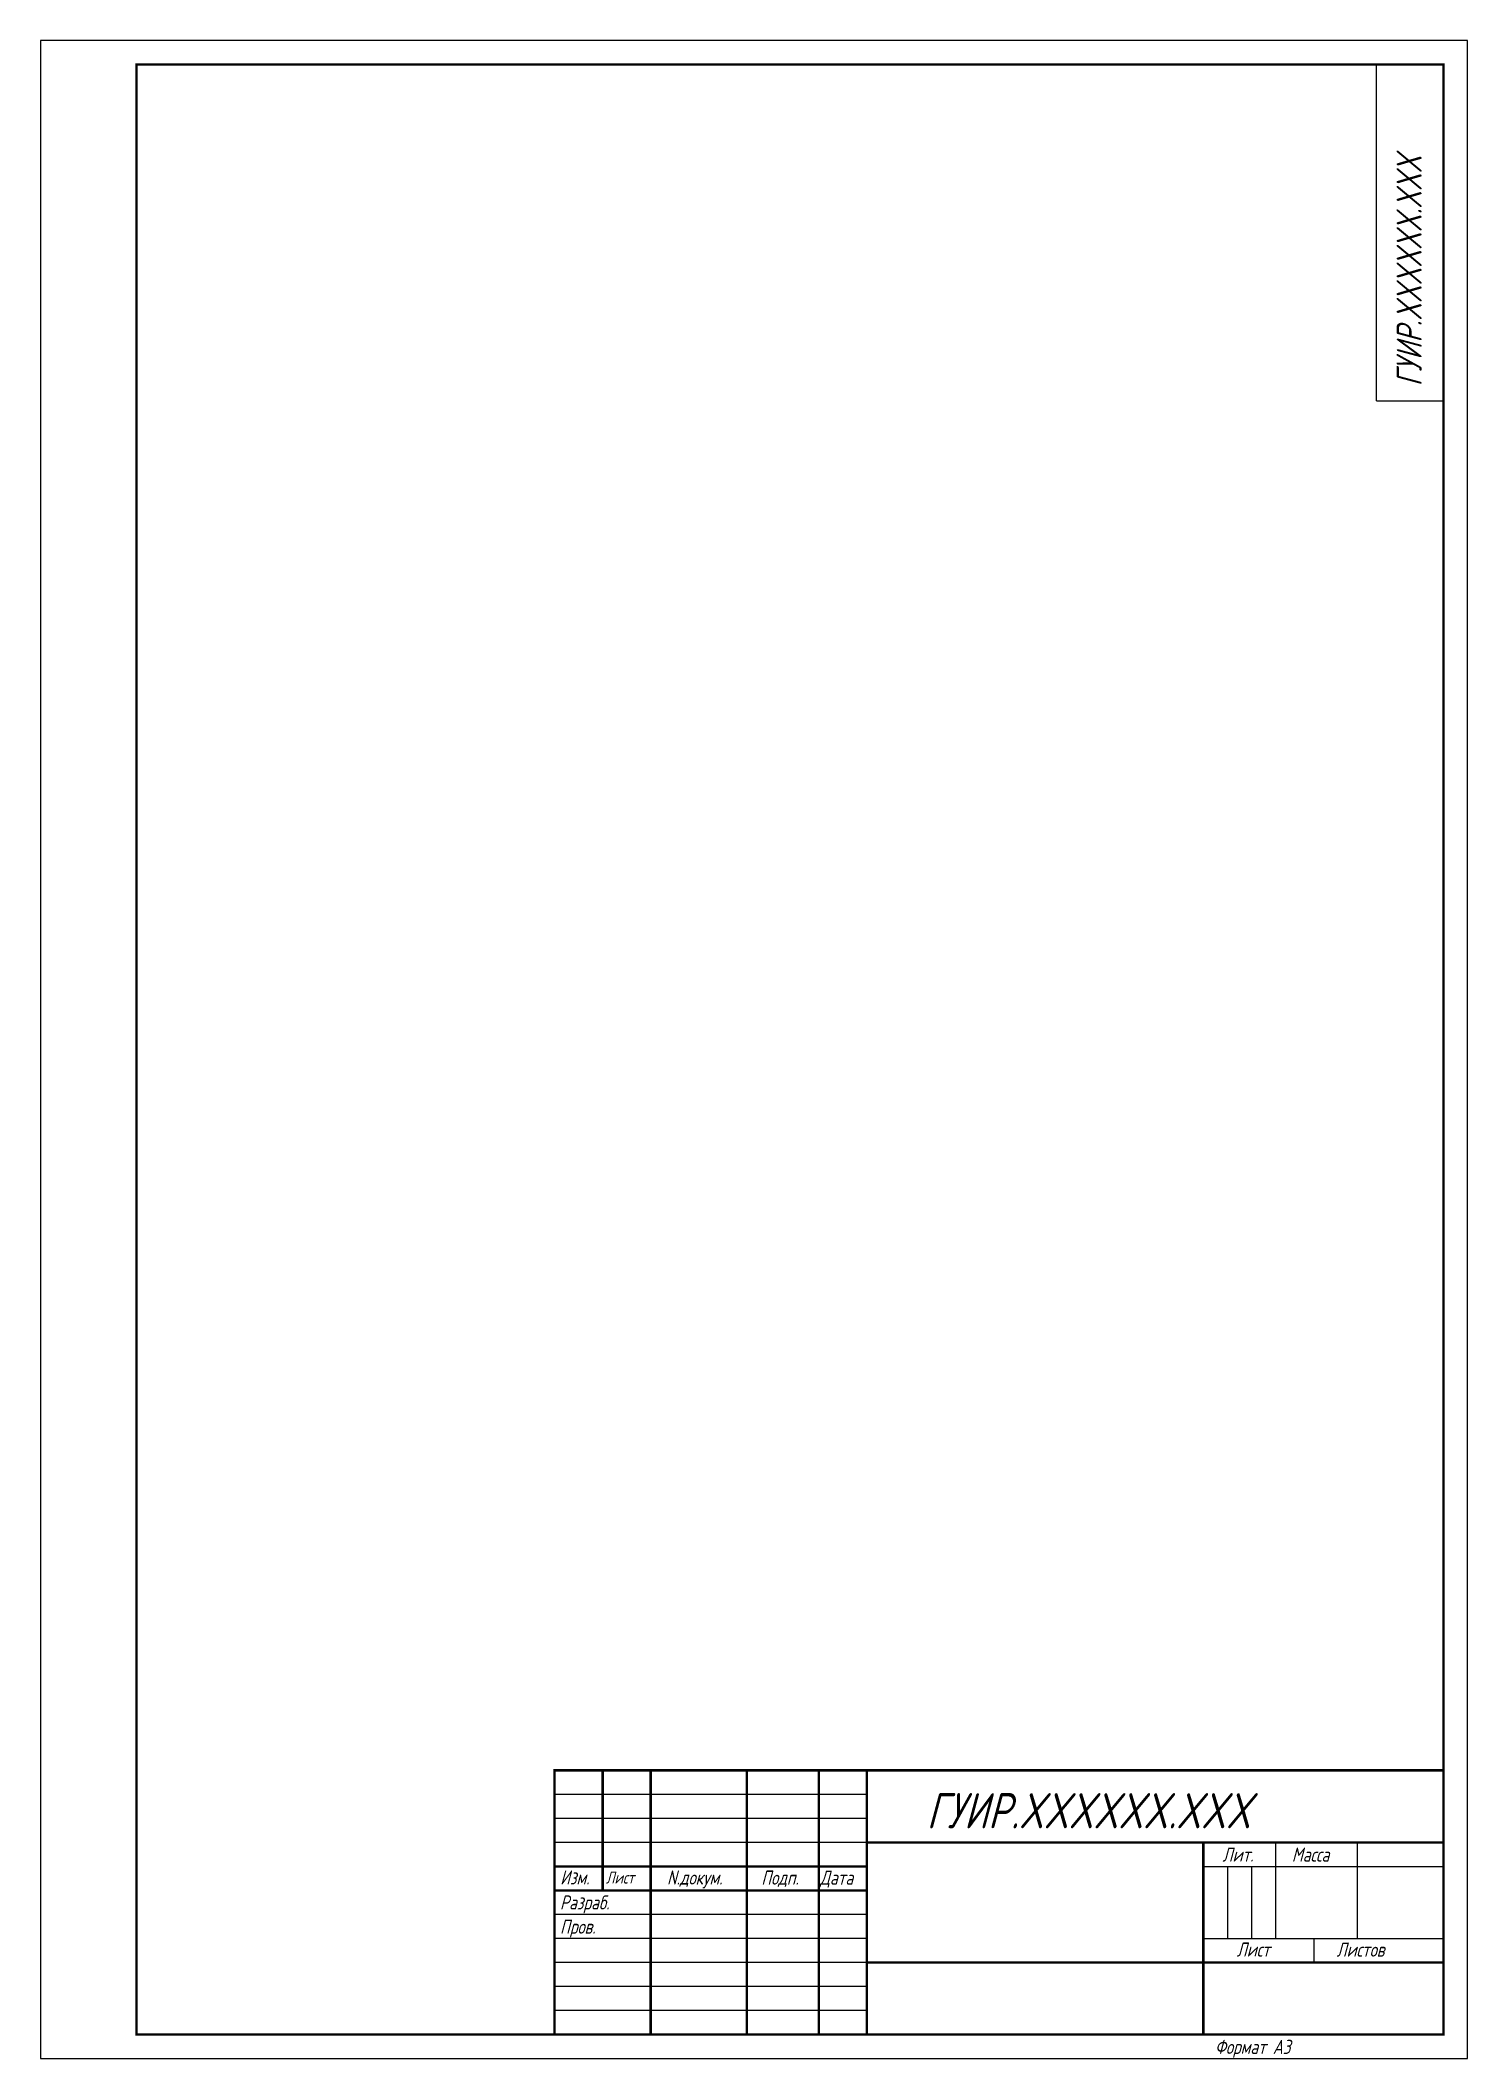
# Model space of a CAD drawing. Header units: millimetres. Extents: x 113 to 2265, y 123 to 1941.
# Drawn here: x 323.1 to 620.1, y 1099.5 to 1519.5 of the extents above; entities that cross this region are included whole.
import ezdxf

# ---------------------------------------------------------------- set-up
doc = ezdxf.new("R2010")
doc.units = ezdxf.units.MM
doc.layers.add('Sensor', color=7, linetype='Continuous')
doc.layers.add('Текст', color=7, linetype='Continuous', lineweight=25)
doc.styles.add('стиль1', font='romans.shx', dxfattribs={"width": 0.75, "oblique": 15, "height": 3.5})

msp = doc.modelspace()

# ---------------------------------------------------------------- texts
at = {"layer": 'Sensor', "style": 'стиль1', "oblique": 15, "width": 0.75}
msp.add_text('ГУИР.XXXXXX.XXX ', height=5.2255, rotation=90, dxfattribs=at).set_placement((610.56, 1447.51))
at = {"layer": 'Текст', "style": 'стиль1', "oblique": 15, "width": 0.75}
for s, height, p in [('ГУИР.XXXXXX.XXX ', 7.3365, (507.54, 1147.44)), ('Лит.', 2.935, (569.11, 1140.51)), ('Масса', 2.935, (583.55, 1140.51)), ('Изм.', 2.935, (431.3, 1135.76)), ('Лист', 2.5, (440.81, 1135.94)), ('N.докум.', 2.935, (453.53, 1135.73)), ('Подп.', 2.935, (473.15, 1135.71)), ('Дата', 2.935, (485.35, 1135.71)), ('Разраб.', 2.935, (431.25, 1130.55)), ('Пров.', 2.935, (431.26, 1125.51)), ('Лист ', 2.935, (572.07, 1120.75)), ('Листов ', 2.935, (592.84, 1120.73)), ('Формат А3', 2.935, (567.55, 1100.49))]:
    msp.add_text(s, height=height, dxfattribs=at).set_placement(p)

# ---------------------------------------------------------------- linework, layer by layer
for p, q in [((495.13, 1154.51), (430.13, 1154.51)), ((495.13, 1149.51), (430.13, 1149.51)), ((495.13, 1144.51), (430.13, 1144.51)), ((580.13, 1144.51), (580.13, 1139.51)), ((597.13, 1144.51), (597.13, 1139.51)), ((565.13, 1139.51), (615.13, 1139.51)), ((570.13, 1139.51), (570.13, 1124.51)), ((575.13, 1139.51), (575.13, 1124.51)), ((580.13, 1139.51), (580.13, 1124.51)), ((597.13, 1139.51), (597.13, 1124.51)), ((495.13, 1129.51), (430.13, 1129.51)), ((495.13, 1124.51), (430.13, 1124.51)), ((565.13, 1124.51), (615.13, 1124.51)), ((588.13, 1124.51), (588.13, 1119.51)), ((495.13, 1119.51), (430.13, 1119.51)), ((495.13, 1114.51), (430.13, 1114.51)), ((495.13, 1109.51), (430.13, 1109.51))]:
    msp.add_line(p, q)
at = {"const_width": 0.5}
for points in [[(615.13, 1159.51), (430.13, 1159.51), (430.13, 1104.51)], [(440.13, 1159.51), (440.13, 1134.51)], [(450.13, 1159.51), (450.13, 1104.51)], [(470.13, 1104.51), (470.13, 1159.51)], [(485.13, 1159.51), (485.13, 1104.51)], [(495.13, 1104.51), (495.13, 1159.51)], [(615.13, 1144.51), (495.13, 1144.51)], [(565.13, 1104.51), (565.13, 1144.51)], [(495.13, 1139.51), (430.13, 1139.51)], [(495.13, 1134.51), (430.13, 1134.51)], [(615.13, 1119.51), (495.13, 1119.51)]]:
    msp.add_lwpolyline(points, dxfattribs=at)
at = {"layer": 'Sensor'}
for q in [(601.13, 1514.51), (615.13, 1444.51)]:
    msp.add_line((601.13, 1444.51), q, dxfattribs=at)
at = {"layer": 'Текст'}
msp.add_lwpolyline([(613.13, 1519.51), (323.13, 1519.51), (323.13, 1099.51), (620.13, 1099.51), (620.13, 1519.51)], close=True, dxfattribs=at)
at = {"layer": 'Текст', "const_width": 0.5}
msp.add_lwpolyline([(343.13, 1514.51), (615.13, 1514.51), (615.13, 1104.51), (343.13, 1104.51)], close=True, dxfattribs=at)

msp.set_redraw_order([(e.dxf.handle, doc.entitydb.next_handle()) for e in msp.query("TEXT MTEXT ATTDEF DIMENSION ARC_DIMENSION")])  # texts and dimensions are drawn at this point

doc.saveas('drawing.dxf')
